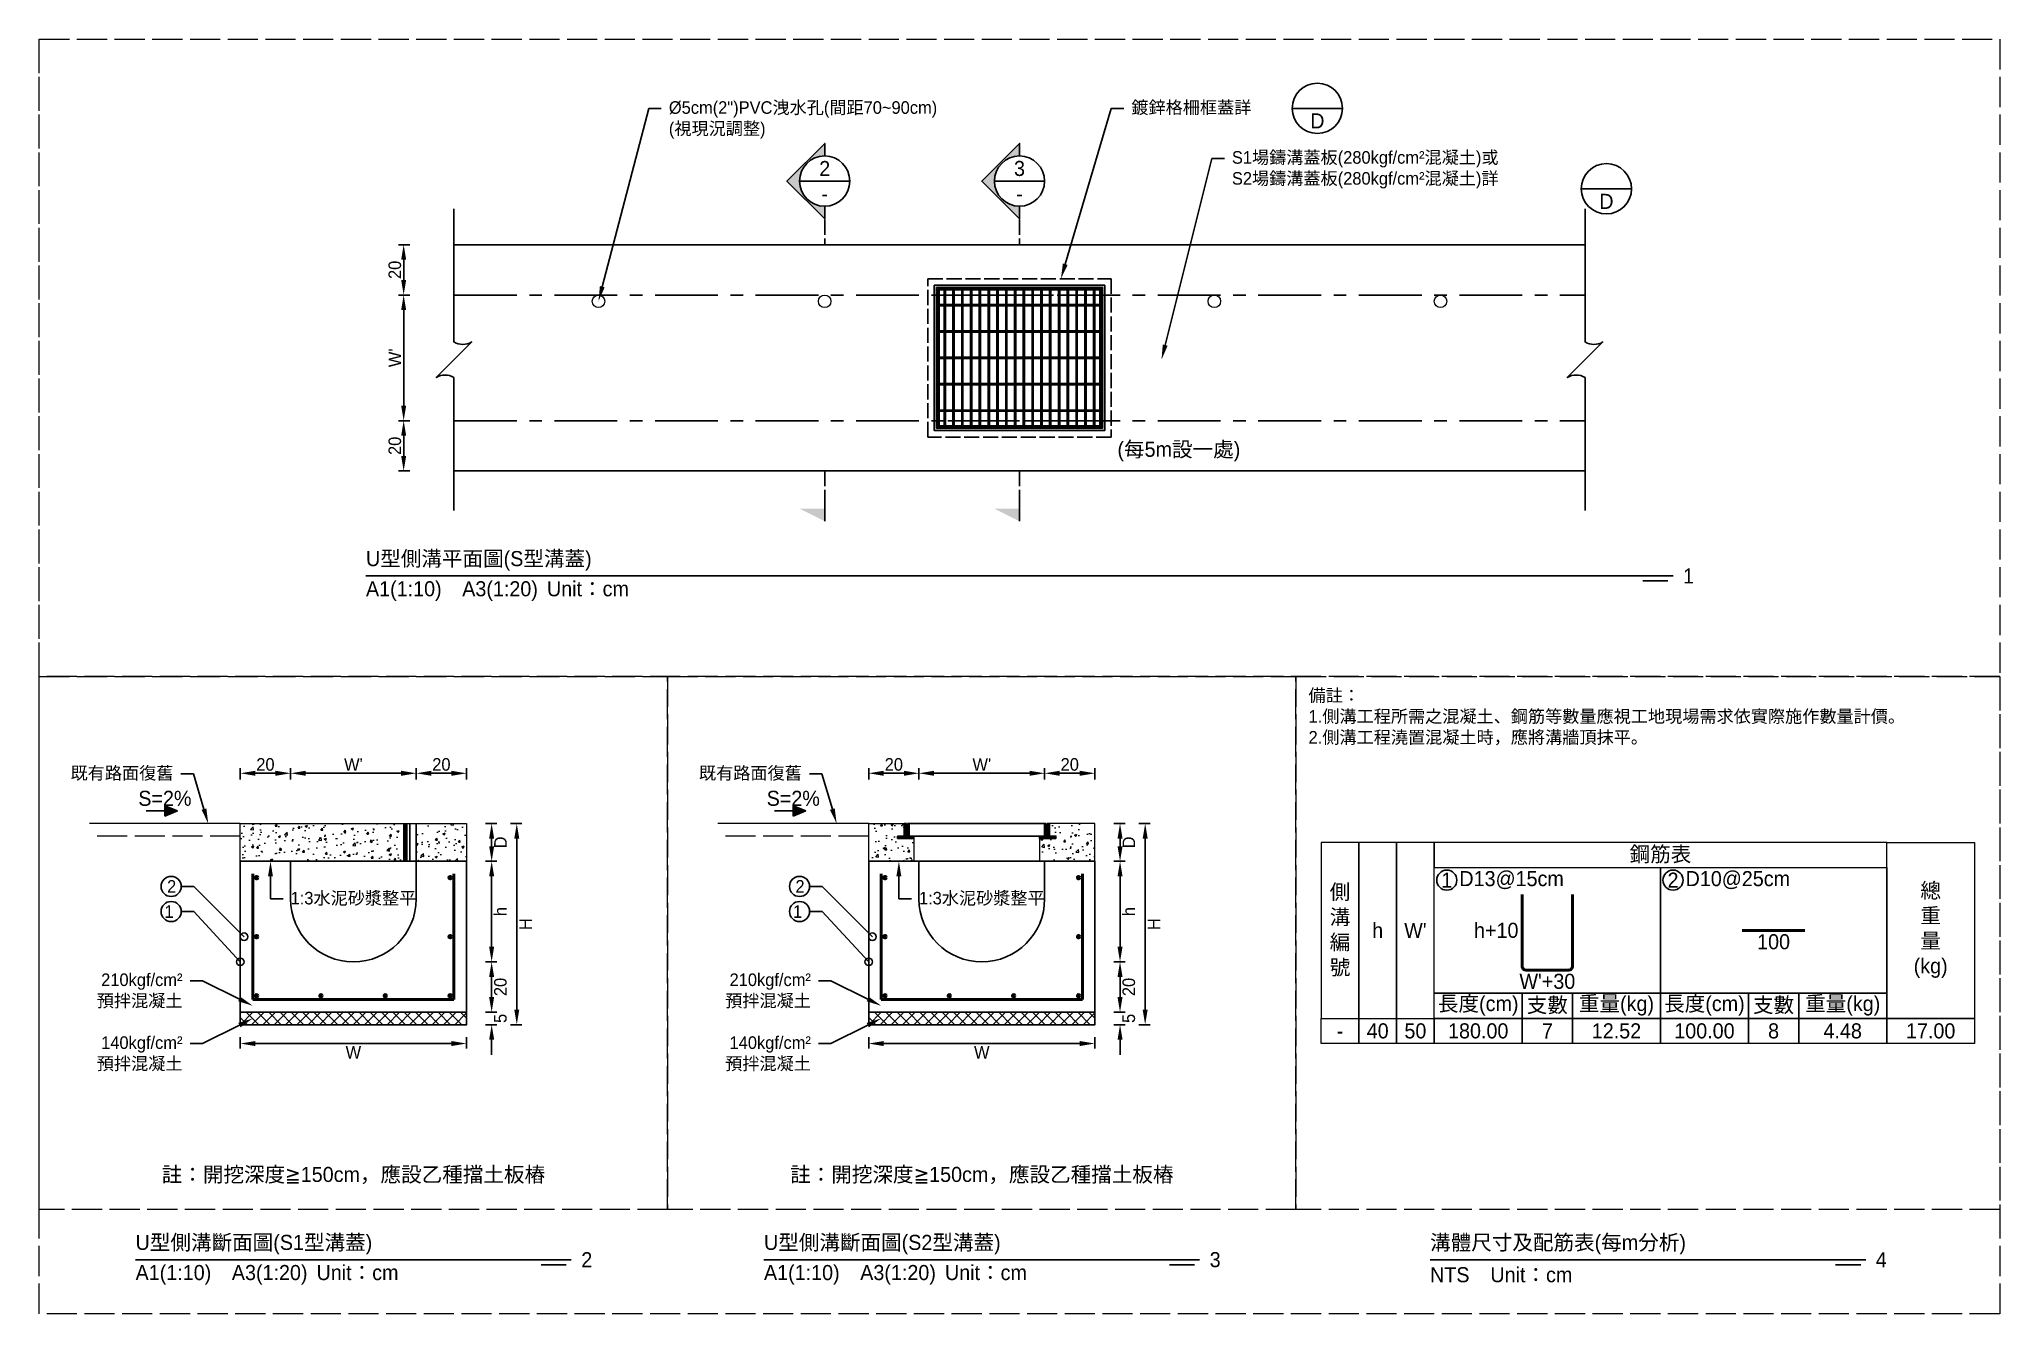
# Model space of a CAD drawing. Extents: x -8920 to 1950, y -2159 to 466.
# Drawn here: x -5780 to -5000, y -1164 to -657 of the extents above; entities that cross this region are included whole.
import ezdxf
from ezdxf import colors
from ezdxf.entities.mleader import LeaderData, LeaderLine
from ezdxf.math import Vec2, Vec3

# ---------------------------------------------------------------- set-up
doc = ezdxf.new("R2010")
doc.units = 0
doc.header["$MEASUREMENT"] = 0
doc.linetypes.add('ACAD_ISO02W100', pattern=[15, 12, -3])
doc.linetypes.add('CENTERX2', pattern=[4, 2.5, -0.5, 0.5, -0.5])
for name, color, linetype, lineweight in [('一、1.基本-圖框', 7, 'Continuous', 20), ('二、1.繪圖-既有設施', 8, 'Continuous', 20), ('二、2.繪圖-施作項目', 181, 'Continuous', 30), ('二、3.繪圖-排水流向', 170, 'Continuous', 30), ('二、4.繪圖-設計鋪面', 40, 'Continuous', 20), ('二、5.繪圖-鋼筋', 60, 'Continuous', 50), ('二、6.繪圖-其他施作項目', 35, 'Continuous', 30)]:
    doc.layers.add(name, color=color, linetype=linetype, lineweight=lineweight)
doc.layers.add('一、4.基本-隱藏', color=9, linetype='ACAD_ISO02W100', lineweight=20, plot=False)
doc.layers.add('三、1.文字-說明文字', color=2, linetype='Continuous')
doc.layers.add('三、3.文字-註解文字', color=2, linetype='Continuous')
doc.styles.add('次圖名(詳圖)', font='MS PGothic.ttf', dxfattribs={"height": 6})
doc.styles.add('註解文字(詳圖)', font='MS PGothic.ttf', dxfattribs={"height": 5})
doc.dimstyles.new('註解文字(詳圖)', dxfattribs={"dimtxt": 5, "dimasz": 6, "dimexe": 2, "dimexo": 5, "dimgap": 1, "dimtad": 2, "dimzin": 0, "dimdsep": 46, "dimtxsty": '註解文字(詳圖)', "dimcen": 0.1, "dimclrd": 144, "dimclre": 144, "dimclrt": 256, "dimadec": 0, "dimazin": 0, "dimtfac": 1, "dimtofl": 0, "dimtmove": 0, "dimatfit": 3, "dimfxlon": 1, "dimtolj": 1, "dimtzin": 0, "dimlwd": -1, "dimlwe": -1, "dimarcsym": 1})
pattern_1 = [(45, (-6710.3608, -575.0957), (-2.65165, 2.65165), []), (45, (-6709.477, -575.0957), (-2.65165, 2.65165), []), (45, (-6708.593, -575.0957), (-2.65165, 2.65165), []), (45, (-6707.709, -575.0957), (-2.65165, 2.65165), [])]

msp = doc.modelspace()

# ---------------------------------------------------------------- texts
at = {"layer": '一、1.基本-圖框', "char_height": 6, "attachment_point": 5, "style": '註解文字(詳圖)'}
for s, width, insert in [('{\\fMS PGothic|b0|i0|c128|p34;鋼筋表}', 94.24964, (-5135, -981.5)), ('側溝編號', 12.98354, (-5262.5, -1011.5)), ('{\\fMS PGothic|b0|i0|c128|p34;總重量(kg)}', 6, (-5027.5, -1011.5)), ('{\\fMS PGothic|b0|i0|c128|p34;h}', 12.98354, (-5247.5, -1011.5)), ("{\\fMS PGothic|b0|i0|c128|p34;W}'", 22.32258, (-5232.5, -1011.5)), ('{\\fMS PGothic|b0|i0|c128|p34;長度(cm)}', 35.02324, (-5207.5, -1041.5)), ('{\\fMS PGothic|b0|i0|c128|p34;支數}', 19.27354, (-5180, -1041.5)), ('{\\fMS PGothic|b0|i0|c128|p34;重量(kg)}', 30.27214, (-5152.5, -1041.5)), ('{\\fMS PGothic|b0|i0|c128|p34;長度(cm)}', 35.02324, (-5117.5, -1041.5)), ('{\\fMS PGothic|b0|i0|c128|p34;支數}', 19.27354, (-5090, -1041.5)), ('{\\fMS PGothic|b0|i0|c128|p34;重量(kg)}', 30.27214, (-5062.5, -1041.5))]:
    msp.add_mtext_dynamic_manual_height_columns(s, width=width, gutter_width=30, heights=[0], dxfattribs=dict(at, insert=insert))
at = {"layer": '三、1.文字-說明文字', "style": '註解文字(詳圖)'}
for s, width, insert, char_height, attachment_point in [('{\\fMS PGothic|b0|i0|c128|p34;D}', 12.5857, (-5271.5, -689.5), 6, 5), ('{\\fMS PGothic|b0|i0|c128|p34;D}', 12.5857, (-5156.5, -721.5), 6, 5), ('{\\fMS PGothic|b0|i0|c128|p34;備註：\\P1.側溝工程所需之混凝土、鋼筋等數量應視工地現場需求依實際施作數量計價。\\P2.側溝工程澆置混凝土時，應將溝牆頂抹平。}', 249.57878, (-5275, -915.5), 5, 1)]:
    msp.add_mtext_dynamic_manual_height_columns(s, width=width, gutter_width=30, heights=[0], dxfattribs=dict(at, insert=insert, char_height=char_height, attachment_point=attachment_point))
at = {"layer": '三、3.文字-註解文字', "char_height": 6}
for s, width, gutter_width, insert, attachment_point, style in [('2', 6.60394, 25, (-5467.5, -708.443), 5, '註解文字(詳圖)'), ('3', 6.60394, 25, (-5390, -708.443), 5, '註解文字(詳圖)'), ('-', 6.60394, 25, (-5467.5, -718.443), 5, '註解文字(詳圖)'), ('-', 6.60394, 25, (-5390, -718.443), 5, '註解文字(詳圖)'), ('(每5m設一處)', 52.41253, 30, (-5326.595, -821.02), 5, '註解文字(詳圖)'), ('{\\fMS PGothic|b0|i0|c128|p34;U型側溝平面圖(}S{\\fMS PGothic|b0|i0|c128|p34;型溝蓋)}', 138.66243, 15, (-5650, -864.5), 4, '次圖名(詳圖)'), ('A1(1:10)\u3000A3(1:20){\\fMS PGothic|b0|i0|c128|p34;^IUnit：cm}', 136.03259, 15, (-5650, -876.5), 4, '次圖名(詳圖)'), ('1', 3, 15, (-5126, -870.5), 4, '次圖名(詳圖)'), ('1', 8.38231, 30, (-5220, -991.5), 5, '註解文字(詳圖)'), ('D13@15cm', 6.06582, 30, (-5215, -991.5), 4, '註解文字(詳圖)'), ('2', 8.38231, 30, (-5130, -991.5), 5, '註解文字(詳圖)'), ('{\\fMS PGothic|b0|i0|c128|p34;D1}0{\\fMS PGothic|b0|i0|c128|p34;@}25{\\fMS PGothic|b0|i0|c128|p34;cm}', 6.06582, 30, (-5125, -991.5), 4, '註解文字(詳圖)'), ('-', 9.06048, 30, (-5262.5, -1051.5), 5, '註解文字(詳圖)'), ('40', 9.06048, 30, (-5247.5, -1051.5), 5, '註解文字(詳圖)'), ('50', 9.06048, 30, (-5232.5, -1051.5), 5, '註解文字(詳圖)'), ('180.00', 9.06048, 30, (-5207.5, -1051.5), 5, '註解文字(詳圖)'), ('7', 9.06048, 30, (-5180, -1051.5), 5, '註解文字(詳圖)'), ('12.52', 9.06048, 30, (-5152.5, -1051.5), 5, '註解文字(詳圖)'), ('{\\fMS PGothic|b0|i0|c128|p34;100}.00', 9.06048, 30, (-5117.5, -1051.5), 5, '註解文字(詳圖)'), ('8', 9.06048, 30, (-5090, -1051.5), 5, '註解文字(詳圖)'), ('4.48', 9.06048, 30, (-5062.5, -1051.5), 5, '註解文字(詳圖)'), ('17.00', 9.06048, 30, (-5027.5, -1051.5), 5, '註解文字(詳圖)'), ('{\\fMS PGothic|b0|i0|c128|p34;註：開挖深度≧150cm，應設乙種擋土板樁}', 156.49231, 30, (-5655, -1109), 5, '註解文字(詳圖)'), ('{\\fMS PGothic|b0|i0|c128|p34;註：開挖深度≧150cm，應設乙種擋土板樁}', 156.49231, 30, (-5405, -1109), 5, '註解文字(詳圖)'), ('{\\fMS PGothic|b0|i0|c128|p34;U型側溝斷面圖(}S{\\fMS PGothic|b0|i0|c128|p34;1型溝蓋)}', 134.12151, 15, (-5741.66, -1136.5), 4, '次圖名(詳圖)'), ('{\\fMS PGothic|b0|i0|c128|p34;U型側溝斷面圖(}S{\\fMS PGothic|b0|i0|c128|p34;2型溝蓋)}', 131.94411, 15, (-5491.66, -1136.5), 4, '次圖名(詳圖)'), ('{\\fMS PGothic|b0|i0|c128|p34;溝體尺寸}及{\\fMS PGothic|b0|i0|c128|p34;配筋表(每m分析)}', 144.80097, 15, (-5226.66, -1136.5), 4, '次圖名(詳圖)'), ('A1(1:10)\u3000A3(1:20){\\fMS PGothic|b0|i0|c128|p34;^IUnit：cm}', 136.03259, 15, (-5741.66, -1148.5), 4, '次圖名(詳圖)'), ('2', 3, 15, (-5564.34, -1142.5), 4, '次圖名(詳圖)'), ('A1(1:10)\u3000A3(1:20){\\fMS PGothic|b0|i0|c128|p34;^IUnit：cm}', 136.03259, 15, (-5491.66, -1148.5), 4, '次圖名(詳圖)'), ('3', 3, 15, (-5314.34, -1142.5), 4, '次圖名(詳圖)'), ('NTS{\\fMS PGothic|b0|i0|c128|p34;^IUnit：cm}', 136.03259, 15, (-5226.66, -1148.5), 4, '次圖名(詳圖)'), ('4', 3, 15, (-5049.34, -1142.5), 4, '次圖名(詳圖)')]:
    msp.add_mtext_dynamic_manual_height_columns(s, width=width, gutter_width=gutter_width, heights=[0], dxfattribs=dict(at, insert=insert, attachment_point=attachment_point, style=style))
at = {"layer": '二、3.繪圖-排水流向', "char_height": 6, "attachment_point": 5, "style": '註解文字(詳圖)'}
for insert in [(-5730, -959), (-5480, -959)]:
    msp.add_mtext_dynamic_manual_height_columns('{\\fMS PGothic|b0|i0|c128|p34;S=2%}', width=10.17412, gutter_width=30, heights=[0], dxfattribs=dict(at, insert=insert))
at = {"layer": '二、5.繪圖-鋼筋', "char_height": 6, "style": '註解文字(詳圖)'}
for s, width, insert, attachment_point in [('h+10', 8.87231, (-5191.5, -1011.5), 6), ('100', 3.56631, (-5090, -1013), 2), ("{\\fMS PGothic|b0|i0|c128|p34;W}'+3{\\fMS PGothic|b0|i0|c128|p34;0}", 3.56631, (-5180, -1028.75), 2)]:
    msp.add_mtext_dynamic_manual_height_columns(s, width=width, gutter_width=30, heights=[0], dxfattribs=dict(at, insert=insert, attachment_point=attachment_point))

# ---------------------------------------------------------------- blocks, each defined once
blk = doc.blocks.new('*D145')
at = {"layer": 'Defpoints', "color": 0, "transparency": 16777216}
for p in [(-5615, -738.75), (-5635, -758.75), (-5615, -758.75)]:
    blk.add_point(p, dxfattribs=at)
at = {"layer": '三、3.文字-註解文字', "color": 144, "transparency": 16777216}
for p, q in [((-5632.5, -738.75), (-5637, -738.75)), ((-5635, -744.75), (-5635, -752.75)), ((-5632.5, -758.75), (-5637, -758.75))]:
    blk.add_line(p, q, dxfattribs=at)
for points in [[(-5636, -744.75), (-5634, -744.75), (-5635, -738.75)], [(-5636, -752.75), (-5634, -752.75), (-5635, -758.75)]]:
    blk.add_solid(points, dxfattribs=at)
at = {"layer": '三、3.文字-註解文字', "transparency": 16777216, "insert": (-5638.5, -748.75), "char_height": 5, "attachment_point": 5, "rotation": 90, "style": '註解文字(詳圖)'}
blk.add_mtext('\\A1;20', dxfattribs=at)
blk = doc.blocks.new('*D146')
at = {"layer": 'Defpoints', "color": 0, "transparency": 16777216}
for p in [(-5615, -758.75), (-5635, -808.75), (-5615, -808.75)]:
    blk.add_point(p, dxfattribs=at)
at = {"layer": '三、3.文字-註解文字', "color": 144, "transparency": 16777216}
for p, q in [((-5632.5, -758.75), (-5637, -758.75)), ((-5635, -764.75), (-5635, -802.75)), ((-5632.5, -808.75), (-5637, -808.75))]:
    blk.add_line(p, q, dxfattribs=at)
for points in [[(-5636, -764.75), (-5634, -764.75), (-5635, -758.75)], [(-5636, -802.75), (-5634, -802.75), (-5635, -808.75)]]:
    blk.add_solid(points, dxfattribs=at)
at = {"layer": '三、3.文字-註解文字', "transparency": 16777216, "insert": (-5638.5, -783.75), "char_height": 5, "attachment_point": 5, "rotation": 90, "style": '註解文字(詳圖)'}
blk.add_mtext("\\A1;W'", dxfattribs=at)
blk = doc.blocks.new('*D147')
at = {"layer": 'Defpoints', "color": 0, "transparency": 16777216}
for p in [(-5615, -808.75), (-5635, -828.75), (-5615, -828.75)]:
    blk.add_point(p, dxfattribs=at)
at = {"layer": '三、3.文字-註解文字', "color": 144, "transparency": 16777216}
for p, q in [((-5632.5, -808.75), (-5637, -808.75)), ((-5635, -814.75), (-5635, -822.75)), ((-5632.5, -828.75), (-5637, -828.75))]:
    blk.add_line(p, q, dxfattribs=at)
for points in [[(-5636, -814.75), (-5634, -814.75), (-5635, -808.75)], [(-5636, -822.75), (-5634, -822.75), (-5635, -828.75)]]:
    blk.add_solid(points, dxfattribs=at)
at = {"layer": '三、3.文字-註解文字', "transparency": 16777216, "insert": (-5638.5, -818.75), "char_height": 5, "attachment_point": 5, "rotation": 90, "style": '註解文字(詳圖)'}
blk.add_mtext('\\A1;20', dxfattribs=at)
blk = doc.blocks.new('*D148')
at = {"layer": 'Defpoints', "color": 0, "transparency": 16777216}
for p in [(-5680, -949), (-5680, -984), (-5630, -984)]:
    blk.add_point(p, dxfattribs=at)
at = {"layer": '三、3.文字-註解文字', "color": 144, "transparency": 16777216}
for p, q in [((-5680, -951.5), (-5680, -947)), ((-5636, -949), (-5674, -949)), ((-5630, -951.5), (-5630, -947))]:
    blk.add_line(p, q, dxfattribs=at)
for points in [[(-5674, -948), (-5674, -950), (-5680, -949)], [(-5636, -948), (-5636, -950), (-5630, -949)]]:
    blk.add_solid(points, dxfattribs=at)
at = {"layer": '三、3.文字-註解文字', "transparency": 16777216, "insert": (-5655, -945.5), "char_height": 5, "attachment_point": 5, "style": '註解文字(詳圖)'}
blk.add_mtext("\\A1;W'", dxfattribs=at)
blk = doc.blocks.new('*D149')
at = {"layer": 'Defpoints', "color": 0, "transparency": 16777216}
for p in [(-5700, -949), (-5700, -984), (-5680, -984)]:
    blk.add_point(p, dxfattribs=at)
at = {"layer": '三、3.文字-註解文字', "color": 144, "transparency": 16777216}
for p, q in [((-5700, -951.5), (-5700, -947)), ((-5686, -949), (-5694, -949)), ((-5680, -951.5), (-5680, -947))]:
    blk.add_line(p, q, dxfattribs=at)
for points in [[(-5694, -948), (-5694, -950), (-5700, -949)], [(-5686, -948), (-5686, -950), (-5680, -949)]]:
    blk.add_solid(points, dxfattribs=at)
at = {"layer": '三、3.文字-註解文字', "transparency": 16777216, "insert": (-5690, -945.5), "char_height": 5, "attachment_point": 5, "style": '註解文字(詳圖)'}
blk.add_mtext('\\A1;20', dxfattribs=at)
blk = doc.blocks.new('*D151')
at = {"layer": 'Defpoints', "color": 0, "transparency": 16777216}
for p in [(-5430, -949), (-5430, -984), (-5380, -984)]:
    blk.add_point(p, dxfattribs=at)
at = {"layer": '三、3.文字-註解文字', "color": 144, "transparency": 16777216}
for p, q in [((-5430, -951.5), (-5430, -947)), ((-5386, -949), (-5424, -949)), ((-5380, -951.5), (-5380, -947))]:
    blk.add_line(p, q, dxfattribs=at)
for points in [[(-5424, -948), (-5424, -950), (-5430, -949)], [(-5386, -948), (-5386, -950), (-5380, -949)]]:
    blk.add_solid(points, dxfattribs=at)
at = {"layer": '三、3.文字-註解文字', "transparency": 16777216, "insert": (-5405, -945.5), "char_height": 5, "attachment_point": 5, "style": '註解文字(詳圖)'}
blk.add_mtext("\\A1;W'", dxfattribs=at)
blk = doc.blocks.new('*D152')
at = {"layer": 'Defpoints', "color": 0, "transparency": 16777216}
for p in [(-5450, -949), (-5450, -984), (-5430, -984)]:
    blk.add_point(p, dxfattribs=at)
at = {"layer": '三、3.文字-註解文字', "color": 144, "transparency": 16777216}
for p, q in [((-5450, -951.5), (-5450, -947)), ((-5436, -949), (-5444, -949)), ((-5430, -951.5), (-5430, -947))]:
    blk.add_line(p, q, dxfattribs=at)
for points in [[(-5444, -948), (-5444, -950), (-5450, -949)], [(-5436, -948), (-5436, -950), (-5430, -949)]]:
    blk.add_solid(points, dxfattribs=at)
at = {"layer": '三、3.文字-註解文字', "transparency": 16777216, "insert": (-5440, -945.5), "char_height": 5, "attachment_point": 5, "style": '註解文字(詳圖)'}
blk.add_mtext('\\A1;20', dxfattribs=at)
blk = doc.blocks.new('*D153')
at = {"layer": 'Defpoints', "color": 0, "transparency": 16777216}
for p in [(-5405, -984), (-5350, -984), (-5405, -1024)]:
    blk.add_point(p, dxfattribs=at)
at = {"layer": '三、3.文字-註解文字', "color": 144, "transparency": 16777216}
for p, q in [((-5352.5, -984), (-5348, -984)), ((-5350, -1018), (-5350, -990)), ((-5352.5, -1024), (-5348, -1024))]:
    blk.add_line(p, q, dxfattribs=at)
for points in [[(-5351, -990), (-5349, -990), (-5350, -984)], [(-5351, -1018), (-5349, -1018), (-5350, -1024)]]:
    blk.add_solid(points, dxfattribs=at)
at = {"layer": '三、3.文字-註解文字', "transparency": 16777216, "insert": (-5346.5, -1004), "char_height": 5, "attachment_point": 5, "rotation": 90, "style": '註解文字(詳圖)'}
blk.add_mtext('\\A1;h', dxfattribs=at)
blk = doc.blocks.new('*D154')
at = {"layer": 'Defpoints', "color": 0, "transparency": 16777216}
for p in [(-5405, -1024), (-5405, -1044), (-5350, -1044)]:
    blk.add_point(p, dxfattribs=at)
at = {"layer": '三、3.文字-註解文字', "color": 144, "transparency": 16777216}
for p, q in [((-5352.5, -1024), (-5348, -1024)), ((-5350, -1030), (-5350, -1038)), ((-5352.5, -1044), (-5348, -1044))]:
    blk.add_line(p, q, dxfattribs=at)
for points in [[(-5351, -1030), (-5349, -1030), (-5350, -1024)], [(-5351, -1038), (-5349, -1038), (-5350, -1044)]]:
    blk.add_solid(points, dxfattribs=at)
at = {"layer": '三、3.文字-註解文字', "transparency": 16777216, "insert": (-5346.5, -1034), "char_height": 5, "attachment_point": 5, "rotation": 90, "style": '註解文字(詳圖)'}
blk.add_mtext('\\A1;20', dxfattribs=at)
blk = doc.blocks.new('*D155')
at = {"layer": 'Defpoints', "color": 0, "transparency": 16777216}
for p in [(-5405, -1044), (-5405, -1049), (-5350, -1049)]:
    blk.add_point(p, dxfattribs=at)
at = {"layer": '三、3.文字-註解文字', "color": 144, "transparency": 16777216}
for p, q in [((-5350, -1038), (-5350, -1032)), ((-5352.5, -1044), (-5348, -1044)), ((-5352.5, -1049), (-5348, -1049)), ((-5350, -1055), (-5350, -1061))]:
    blk.add_line(p, q, dxfattribs=at)
for points in [[(-5351, -1038), (-5349, -1038), (-5350, -1044)], [(-5351, -1055), (-5349, -1055), (-5350, -1049)]]:
    blk.add_solid(points, dxfattribs=at)
at = {"layer": '三、3.文字-註解文字', "transparency": 16777216, "insert": (-5346.5, -1046.5), "char_height": 5, "attachment_point": 5, "rotation": 90, "style": '註解文字(詳圖)'}
blk.add_mtext('\\A1;5', dxfattribs=at)
blk = doc.blocks.new('_Small')
at = {"color": 0, "linetype": 'ByBlock', "lineweight": -2}
blk.add_circle((0, 0), 0.25, dxfattribs=at)
blk = doc.blocks.new('排水流向')
at = {"layer": '二、3.繪圖-排水流向'}
h = blk.add_hatch(color=256, dxfattribs=at)
h.dxf.hatch_style = 1
h.paths.add_polyline_path([(0, 1), (0, -1), (2.5, 0)])
for points in [[(-3.75, 0), (0, 0)], [(0, 1), (0, -1)], [(2.5, 0), (0, 1)], [(2.5, 0), (0, -1)]]:
    blk.add_lwpolyline(points, dxfattribs=at)
blk = doc.blocks.new('*D156')
at = {"layer": 'Defpoints', "color": 0, "transparency": 16777216}
for p in [(-5360, -969), (-5350, -969), (-5360, -984)]:
    blk.add_point(p, dxfattribs=at)
at = {"layer": '三、3.文字-註解文字', "color": 144, "transparency": 16777216}
for p, q in [((-5352.5, -969), (-5348, -969)), ((-5350, -978), (-5350, -975)), ((-5352.5, -984), (-5348, -984))]:
    blk.add_line(p, q, dxfattribs=at)
for points in [[(-5351, -975), (-5349, -975), (-5350, -969)], [(-5351, -978), (-5349, -978), (-5350, -984)]]:
    blk.add_solid(points, dxfattribs=at)
at = {"layer": '三、3.文字-註解文字', "transparency": 16777216, "insert": (-5346.5, -976.5), "char_height": 5, "attachment_point": 5, "rotation": 90, "style": '註解文字(詳圖)'}
blk.add_mtext('\\A1;D', dxfattribs=at)
blk = doc.blocks.new('*D157')
at = {"layer": 'Defpoints', "color": 0, "transparency": 16777216}
for p in [(-5360, -969), (-5340, -969), (-5360, -1049)]:
    blk.add_point(p, dxfattribs=at)
at = {"layer": '三、3.文字-註解文字', "color": 144, "transparency": 16777216}
for p, q in [((-5342.5, -969), (-5338, -969)), ((-5340, -1043), (-5340, -975)), ((-5342.5, -1049), (-5338, -1049))]:
    blk.add_line(p, q, dxfattribs=at)
for points in [[(-5341, -975), (-5339, -975), (-5340, -969)], [(-5341, -1043), (-5339, -1043), (-5340, -1049)]]:
    blk.add_solid(points, dxfattribs=at)
at = {"layer": '三、3.文字-註解文字', "transparency": 16777216, "insert": (-5336.5, -1009), "char_height": 5, "attachment_point": 5, "rotation": 90, "style": '註解文字(詳圖)'}
blk.add_mtext('\\A1;H', dxfattribs=at)
blk = doc.blocks.new('*D267')
at = {"layer": 'Defpoints', "color": 0, "transparency": 16777216}
for p in [(-5380, -949), (-5380, -984), (-5360, -984)]:
    blk.add_point(p, dxfattribs=at)
at = {"layer": '三、3.文字-註解文字', "color": 144, "transparency": 16777216}
for p, q in [((-5380, -951.5), (-5380, -947)), ((-5366, -949), (-5374, -949)), ((-5360, -951.5), (-5360, -947))]:
    blk.add_line(p, q, dxfattribs=at)
for points in [[(-5374, -948), (-5374, -950), (-5380, -949)], [(-5366, -948), (-5366, -950), (-5360, -949)]]:
    blk.add_solid(points, dxfattribs=at)
at = {"layer": '三、3.文字-註解文字', "transparency": 16777216, "insert": (-5370, -945.5), "char_height": 5, "attachment_point": 5, "style": '註解文字(詳圖)'}
blk.add_mtext('\\A1;20', dxfattribs=at)
blk = doc.blocks.new('*D268')
at = {"layer": 'Defpoints', "color": 0, "transparency": 16777216}
for p in [(-5630, -949), (-5630, -984), (-5610, -984)]:
    blk.add_point(p, dxfattribs=at)
at = {"layer": '三、3.文字-註解文字', "color": 144, "transparency": 16777216}
for p, q in [((-5630, -951.5), (-5630, -947)), ((-5616, -949), (-5624, -949)), ((-5610, -951.5), (-5610, -947))]:
    blk.add_line(p, q, dxfattribs=at)
for points in [[(-5624, -948), (-5624, -950), (-5630, -949)], [(-5616, -948), (-5616, -950), (-5610, -949)]]:
    blk.add_solid(points, dxfattribs=at)
at = {"layer": '三、3.文字-註解文字', "transparency": 16777216, "insert": (-5620, -945.5), "char_height": 5, "attachment_point": 5, "style": '註解文字(詳圖)'}
blk.add_mtext('\\A1;20', dxfattribs=at)
blk = doc.blocks.new('*D326')
at = {"layer": 'Defpoints', "color": 0, "transparency": 16777216}
for p in [(-5450, -1049), (-5360, -1049), (-5450, -1056.5)]:
    blk.add_point(p, dxfattribs=at)
at = {"layer": '三、3.文字-註解文字', "color": 144, "transparency": 16777216}
for p, q in [((-5450, -1054), (-5450, -1058.5)), ((-5366, -1056.5), (-5444, -1056.5)), ((-5360, -1054), (-5360, -1058.5))]:
    blk.add_line(p, q, dxfattribs=at)
for points in [[(-5444, -1055.5), (-5444, -1057.5), (-5450, -1056.5)], [(-5366, -1055.5), (-5366, -1057.5), (-5360, -1056.5)]]:
    blk.add_solid(points, dxfattribs=at)
at = {"layer": '三、3.文字-註解文字', "transparency": 16777216, "insert": (-5405, -1060), "char_height": 5, "attachment_point": 5, "style": '註解文字(詳圖)'}
blk.add_mtext('\\A1;W', dxfattribs=at)
blk = doc.blocks.new('*D327')
at = {"layer": 'Defpoints', "color": 0, "transparency": 16777216}
for p in [(-5700, -1049), (-5610, -1049), (-5700, -1056.5)]:
    blk.add_point(p, dxfattribs=at)
at = {"layer": '三、3.文字-註解文字', "color": 144, "transparency": 16777216}
for p, q in [((-5700, -1054), (-5700, -1058.5)), ((-5616, -1056.5), (-5694, -1056.5)), ((-5610, -1054), (-5610, -1058.5))]:
    blk.add_line(p, q, dxfattribs=at)
for points in [[(-5694, -1055.5), (-5694, -1057.5), (-5700, -1056.5)], [(-5616, -1055.5), (-5616, -1057.5), (-5610, -1056.5)]]:
    blk.add_solid(points, dxfattribs=at)
at = {"layer": '三、3.文字-註解文字', "transparency": 16777216, "insert": (-5655, -1060), "char_height": 5, "attachment_point": 5, "style": '註解文字(詳圖)'}
blk.add_mtext('\\A1;W', dxfattribs=at)
blk = doc.blocks.new('*D328')
at = {"layer": 'Defpoints', "color": 0, "transparency": 16777216}
for p in [(-5655, -984), (-5600, -984), (-5655, -1024)]:
    blk.add_point(p, dxfattribs=at)
at = {"layer": '三、3.文字-註解文字', "color": 144, "transparency": 16777216}
for p, q in [((-5602.5, -984), (-5598, -984)), ((-5600, -1018), (-5600, -990)), ((-5602.5, -1024), (-5598, -1024))]:
    blk.add_line(p, q, dxfattribs=at)
for points in [[(-5601, -990), (-5599, -990), (-5600, -984)], [(-5601, -1018), (-5599, -1018), (-5600, -1024)]]:
    blk.add_solid(points, dxfattribs=at)
at = {"layer": '三、3.文字-註解文字', "transparency": 16777216, "insert": (-5596.5, -1004), "char_height": 5, "attachment_point": 5, "rotation": 90, "style": '註解文字(詳圖)'}
blk.add_mtext('\\A1;h', dxfattribs=at)
blk = doc.blocks.new('*D329')
at = {"layer": 'Defpoints', "color": 0, "transparency": 16777216}
for p in [(-5655, -1024), (-5655, -1044), (-5600, -1044)]:
    blk.add_point(p, dxfattribs=at)
at = {"layer": '三、3.文字-註解文字', "color": 144, "transparency": 16777216}
for p, q in [((-5602.5, -1024), (-5598, -1024)), ((-5600, -1030), (-5600, -1038)), ((-5602.5, -1044), (-5598, -1044))]:
    blk.add_line(p, q, dxfattribs=at)
for points in [[(-5601, -1030), (-5599, -1030), (-5600, -1024)], [(-5601, -1038), (-5599, -1038), (-5600, -1044)]]:
    blk.add_solid(points, dxfattribs=at)
at = {"layer": '三、3.文字-註解文字', "transparency": 16777216, "insert": (-5596.5, -1034), "char_height": 5, "attachment_point": 5, "rotation": 90, "style": '註解文字(詳圖)'}
blk.add_mtext('\\A1;20', dxfattribs=at)
blk = doc.blocks.new('*D330')
at = {"layer": 'Defpoints', "color": 0, "transparency": 16777216}
for p in [(-5655, -1044), (-5655, -1049), (-5600, -1049)]:
    blk.add_point(p, dxfattribs=at)
at = {"layer": '三、3.文字-註解文字', "color": 144, "transparency": 16777216}
for p, q in [((-5600, -1038), (-5600, -1032)), ((-5602.5, -1044), (-5598, -1044)), ((-5602.5, -1049), (-5598, -1049)), ((-5600, -1055), (-5600, -1061))]:
    blk.add_line(p, q, dxfattribs=at)
for points in [[(-5601, -1038), (-5599, -1038), (-5600, -1044)], [(-5601, -1055), (-5599, -1055), (-5600, -1049)]]:
    blk.add_solid(points, dxfattribs=at)
at = {"layer": '三、3.文字-註解文字', "transparency": 16777216, "insert": (-5596.5, -1046.5), "char_height": 5, "attachment_point": 5, "rotation": 90, "style": '註解文字(詳圖)'}
blk.add_mtext('\\A1;5', dxfattribs=at)
blk = doc.blocks.new('*D331')
at = {"layer": 'Defpoints', "color": 0, "transparency": 16777216}
for p in [(-5610, -969), (-5600, -969), (-5610, -984)]:
    blk.add_point(p, dxfattribs=at)
at = {"layer": '三、3.文字-註解文字', "color": 144, "transparency": 16777216}
for p, q in [((-5602.5, -969), (-5598, -969)), ((-5600, -978), (-5600, -975)), ((-5602.5, -984), (-5598, -984))]:
    blk.add_line(p, q, dxfattribs=at)
for points in [[(-5601, -975), (-5599, -975), (-5600, -969)], [(-5601, -978), (-5599, -978), (-5600, -984)]]:
    blk.add_solid(points, dxfattribs=at)
at = {"layer": '三、3.文字-註解文字', "transparency": 16777216, "insert": (-5596.5, -976.5), "char_height": 5, "attachment_point": 5, "rotation": 90, "style": '註解文字(詳圖)'}
blk.add_mtext('\\A1;D', dxfattribs=at)
blk = doc.blocks.new('*D332')
at = {"layer": 'Defpoints', "color": 0, "transparency": 16777216}
for p in [(-5610, -969), (-5590, -969), (-5610, -1049)]:
    blk.add_point(p, dxfattribs=at)
at = {"layer": '三、3.文字-註解文字', "color": 144, "transparency": 16777216}
for p, q in [((-5592.5, -969), (-5588, -969)), ((-5590, -1043), (-5590, -975)), ((-5592.5, -1049), (-5588, -1049))]:
    blk.add_line(p, q, dxfattribs=at)
for points in [[(-5591, -975), (-5589, -975), (-5590, -969)], [(-5591, -1043), (-5589, -1043), (-5590, -1049)]]:
    blk.add_solid(points, dxfattribs=at)
at = {"layer": '三、3.文字-註解文字', "transparency": 16777216, "insert": (-5586.5, -1009), "char_height": 5, "attachment_point": 5, "rotation": 90, "style": '註解文字(詳圖)'}
blk.add_mtext('\\A1;H', dxfattribs=at)

# ---------------------------------------------------------------- dimensions: what is measured, and where the dimension line sits
at = {"layer": '三、3.文字-註解文字'}
for base, p1, p2, text, picture, middle in [((-5635, -758.75), (-5615, -738.75), (-5615, -758.75), '20', '*D145', (-5638.5, -748.75)), ((-5635, -808.75), (-5615, -758.75), (-5615, -808.75), "W'", '*D146', (-5638.5, -783.75)), ((-5635, -828.75), (-5615, -808.75), (-5615, -828.75), '20', '*D147', (-5638.5, -818.75)), ((-5600, -969), (-5610, -984), (-5610, -969), 'D', '*D331', (-5596.5, -976.5)), ((-5590, -969), (-5610, -1049), (-5610, -969), 'H', '*D332', (-5586.5, -1009)), ((-5350, -969), (-5360, -984), (-5360, -969), 'D', '*D156', (-5346.5, -976.5)), ((-5340, -969), (-5360, -1049), (-5360, -969), 'H', '*D157', (-5336.5, -1009)), ((-5600, -984), (-5655, -1024), (-5655, -984), 'h', '*D328', (-5596.5, -1004)), ((-5350, -984), (-5405, -1024), (-5405, -984), 'h', '*D153', (-5346.5, -1004)), ((-5600, -1044), (-5655, -1024), (-5655, -1044), '20', '*D329', (-5596.5, -1034)), ((-5350, -1044), (-5405, -1024), (-5405, -1044), '20', '*D154', (-5346.5, -1034)), ((-5600, -1049), (-5655, -1044), (-5655, -1049), '5', '*D330', (-5596.5, -1046.5)), ((-5350, -1049), (-5405, -1044), (-5405, -1049), '5', '*D155', (-5346.5, -1046.5))]:
    dim = msp.add_linear_dim(base=base, p1=p1, p2=p2, angle=90, text=text, dimstyle='註解文字(詳圖)', dxfattribs=at)
    dim.commit()
    dim.dimension.update_dxf_attribs({"geometry": picture, "text_midpoint": middle})
for base, p1, p2, text, picture, middle in [((-5700, -949), (-5680, -984), (-5700, -984), '20', '*D149', (-5690, -945.5)), ((-5680, -949), (-5630, -984), (-5680, -984), "W'", '*D148', (-5655, -945.5)), ((-5630, -949), (-5610, -984), (-5630, -984), '20', '*D268', (-5620, -945.5)), ((-5450, -949), (-5430, -984), (-5450, -984), '20', '*D152', (-5440, -945.5)), ((-5430, -949), (-5380, -984), (-5430, -984), "W'", '*D151', (-5405, -945.5)), ((-5380, -949), (-5360, -984), (-5380, -984), '20', '*D267', (-5370, -945.5)), ((-5700, -1056.5), (-5610, -1049), (-5700, -1049), 'W', '*D327', (-5655, -1060)), ((-5450, -1056.5), (-5360, -1049), (-5450, -1049), 'W', '*D326', (-5405, -1060))]:
    dim = msp.add_linear_dim(base=base, p1=p1, p2=p2, text=text, dimstyle='註解文字(詳圖)', dxfattribs=at)
    dim.commit()
    dim.dimension.update_dxf_attribs({"geometry": picture, "text_midpoint": middle})

# ---------------------------------------------------------------- hatches: boundary and pattern name
at = {"layer": '三、3.文字-註解文字'}
h = msp.add_hatch(color=256, dxfattribs=at)
h.dxf.hatch_style = 1
h.paths.add_polyline_path([(-5467.5, -698.443), (-5482.5, -713.443), (-5467.5, -728.443), (-5467.5, -723.443, -0.4142136), (-5477.5, -713.443, -0.4142136), (-5467.5, -703.443)])
h = msp.add_hatch(color=256, dxfattribs=at)
h.dxf.hatch_style = 1
h.paths.add_polyline_path([(-5390, -698.443), (-5405, -713.443), (-5390, -728.443), (-5390, -723.443, -0.4142136), (-5400, -713.443, -0.4142136), (-5390, -703.443)])
h = msp.add_hatch(color=256, dxfattribs=at)
h.dxf.hatch_style = 1
h.paths.add_polyline_path([(-5477.5, -843.75), (-5467.5, -848.75), (-5467.5, -843.75)])
h = msp.add_hatch(color=256, dxfattribs=at)
h.dxf.hatch_style = 1
h.paths.add_polyline_path([(-5400, -843.75), (-5390, -848.75), (-5390, -843.75)])
at = {"layer": '二、1.繪圖-既有設施'}
h = msp.add_hatch(dxfattribs=at)
h.set_pattern_fill('AR-CONC', color=256, scale=0.05)
h.set_pattern_definition([(50, (-5105.289, -1932.4674), (9.109233, -0.796954), [0.9525, -10.4775]), (355, (-5105.289, -1932.467), (-1.76217, 9.55284), [0.762, -8.38203]), (100.45144, (-5104.53, -1932.534), (7.34706, 8.75589), [0.8095, -8.90451]), (46.1842, (-5105.289, -1929.927), (13.55395, -2.10212), [1.42875, -15.71625]), (96.6356, (-5104.16, -1930.103), (11.8702, 12.3713), [1.21425, -13.35678]), (351.1842, (-5105.289, -1929.927), (11.8702, 12.3713), [1.143, -12.57299]), (21, (-5104.019, -1930.5624), (7.58072, -5.11326), [0.9525, -10.4775]), (326, (-5104.019, -1930.562), (3.0901, 9.2094), [0.762, -8.382]), (71.45144, (-5103.387, -1930.9886), (10.67082, 4.09614), [0.8095, -8.9045]), (37.5, (-5105.289, -1932.4674), (0.15443, 4.227752), [0, -8.2804, 0, -8.509, 0, -8.41375]), (7.5, (-5105.289, -1932.4674), (3.340983, 5.009029), [0, -4.8514, 0, -8.0899, 0, -3.20675]), (327.5, (-5108.121, -1932.4674), (6.77953, -0.286437), [0, -3.175, 0, -9.906, 0, -13.1445]), (317.5, (-5109.391, -1932.4674), (7.40646, 1.271325), [0, -4.1275, 0, -6.5786, 0, -9.3345])])
h.paths.add_polyline_path([(-5635, -984), (-5635, -969), (-5700, -969), (-5700, -984)])
h.paths.add_polyline_path([(-5610, -969), (-5630, -969), (-5630, -984), (-5610, -984)])
h = msp.add_hatch(dxfattribs=at)
h.set_pattern_fill('AR-CONC', color=256, scale=0.05)
h.set_pattern_definition([(50, (-4856.493, -1829.6635), (9.109233, -0.796954), [0.9525, -10.4775]), (355, (-4856.493, -1829.6635), (-1.76217, 9.55284), [0.762, -8.38203]), (100.4514, (-4855.734, -1829.73), (7.34706, 8.75589), [0.8095, -8.90451]), (46.1842, (-4856.493, -1827.124), (13.55395, -2.10212), [1.42875, -15.71625]), (96.6356, (-4855.363, -1827.299), (11.8702, 12.3713), [1.21425, -13.35678]), (351.1842, (-4856.493, -1827.124), (11.8702, 12.3713), [1.143, -12.57299]), (21, (-4855.223, -1827.7585), (7.58072, -5.11326), [0.9525, -10.4775]), (326, (-4855.223, -1827.7585), (3.0901, 9.2094), [0.762, -8.382]), (71.4514, (-4854.591, -1828.185), (10.67082, 4.09614), [0.8095, -8.9045]), (37.5, (-4856.4927, -1829.6635), (0.15443, 4.227752), [0, -8.2804, 0, -8.509, 0, -8.41375]), (7.5, (-4856.4927, -1829.6635), (3.340983, 5.009029), [0, -4.8514, 0, -8.0899, 0, -3.20675]), (327.5, (-4859.3248, -1829.6635), (6.77953, -0.286437), [0, -3.175, 0, -9.906, 0, -13.1445]), (317.5, (-4860.595, -1829.6635), (7.40646, 1.271325), [0, -4.1275, 0, -6.5786, 0, -9.3345])])
h.paths.add_polyline_path([(-5438.5, -974.9), (-5438.5, -974), (-5435.9, -974), (-5435.9, -969), (-5450, -969), (-5450, -984), (-5432, -984), (-5432, -974.9)])
h.paths.add_polyline_path([(-5375.5, -974.9), (-5382, -974.9), (-5382, -984), (-5360, -984), (-5360, -969), (-5378.1, -969), (-5378.1, -974), (-5375.5, -974)])
at = {"layer": '二、2.繪圖-施作項目'}
h = msp.add_hatch(dxfattribs=at)
h.set_pattern_fill('ANSI37', color=256)
h.set_pattern_definition([(45, (-5539.169, -349.3828), (-2.245064, 2.245064), []), (135, (-5539.169, -349.3828), (-2.245064, -2.245064), [])])
h.paths.add_polyline_path([(-5610, -1049), (-5610, -1044), (-5700, -1044), (-5700, -1049)])
h = msp.add_hatch(dxfattribs=at)
h.set_pattern_fill('ANSI37', color=256)
h.set_pattern_definition([(45, (-5289.169, -349.3828), (-2.245064, 2.245064), []), (135, (-5289.169, -349.3828), (-2.245064, -2.245064), [])])
h.paths.add_polyline_path([(-5360, -1049), (-5360, -1044), (-5450, -1044), (-5450, -1049)])
at = {"layer": '二、5.繪圖-鋼筋'}
h = msp.add_hatch(color=256, dxfattribs=at)
h.dxf.hatch_style = 1
h.paths.add_polyline_path([(-5693, -990.5, 1), (-5694, -990.5, 1)])
h = msp.add_hatch(color=256, dxfattribs=at)
h.dxf.hatch_style = 1
h.paths.add_polyline_path([(-5616, -990.5, 1), (-5617, -990.5, 1)])
h = msp.add_hatch(color=256, dxfattribs=at)
h.dxf.hatch_style = 1
h.paths.add_polyline_path([(-5443, -990.5, 1), (-5444, -990.5, 1)])
h = msp.add_hatch(color=256, dxfattribs=at)
h.dxf.hatch_style = 1
h.paths.add_polyline_path([(-5366, -990.5, 1), (-5367, -990.5, 1)])
h = msp.add_hatch(color=256, dxfattribs=at)
h.dxf.hatch_style = 1
h.paths.add_polyline_path([(-5693, -1014, 1), (-5694, -1014, 1)])
h = msp.add_hatch(color=256, dxfattribs=at)
h.dxf.hatch_style = 1
h.paths.add_polyline_path([(-5616, -1014, 1), (-5617, -1014, 1)])
h = msp.add_hatch(color=256, dxfattribs=at)
h.dxf.hatch_style = 1
h.paths.add_polyline_path([(-5443, -1014, 1), (-5444, -1014, 1)])
h = msp.add_hatch(color=256, dxfattribs=at)
h.dxf.hatch_style = 1
h.paths.add_polyline_path([(-5366, -1014, 1), (-5367, -1014, 1)])
h = msp.add_hatch(color=256, dxfattribs=at)
h.dxf.hatch_style = 1
h.paths.add_polyline_path([(-5693, -1037.5, 1), (-5694, -1037.5, 1)])
h = msp.add_hatch(color=256, dxfattribs=at)
h.dxf.hatch_style = 1
h.paths.add_polyline_path([(-5667.4, -1037.5, 1), (-5668.4, -1037.5, 1)])
h = msp.add_hatch(color=256, dxfattribs=at)
h.dxf.hatch_style = 1
h.paths.add_polyline_path([(-5641.8, -1037.5, 1), (-5642.8, -1037.5, 1)])
h = msp.add_hatch(color=256, dxfattribs=at)
h.dxf.hatch_style = 1
h.paths.add_polyline_path([(-5616, -1037.5, 1), (-5617, -1037.5, 1)])
h = msp.add_hatch(color=256, dxfattribs=at)
h.dxf.hatch_style = 1
h.paths.add_polyline_path([(-5443, -1037.5, 1), (-5444, -1037.5, 1)])
h = msp.add_hatch(color=256, dxfattribs=at)
h.dxf.hatch_style = 1
h.paths.add_polyline_path([(-5417.4, -1037.5, 1), (-5418.4, -1037.5, 1)])
h = msp.add_hatch(color=256, dxfattribs=at)
h.dxf.hatch_style = 1
h.paths.add_polyline_path([(-5391.8, -1037.5, 1), (-5392.8, -1037.5, 1)])
h = msp.add_hatch(color=256, dxfattribs=at)
h.dxf.hatch_style = 1
h.paths.add_polyline_path([(-5366, -1037.5, 1), (-5367, -1037.5, 1)])
at = {"layer": '二、6.繪圖-其他施作項目'}
h = msp.add_hatch(color=256, dxfattribs=at)
h.dxf.hatch_style = 1
h.paths.add_polyline_path([(-5423.9, -812.65), (-5356.1, -812.65), (-5356.1, -754.85), (-5423.9, -754.85)])
h.paths.add_polyline_path([(-5423, -811.75), (-5357, -811.75), (-5357, -755.75), (-5423, -755.75)], flags=16)
h = msp.add_hatch(dxfattribs=at)
h.set_pattern_fill('ANSI34', color=256, scale=5)
h.set_pattern_definition(pattern_1)
h.paths.add_polyline_path([(-5358, -762.5), (-5422, -762.5), (-5422, -763), (-5358, -763)])
h = msp.add_hatch(dxfattribs=at)
h.set_pattern_fill('ANSI34', color=256, scale=5)
h.set_pattern_definition(pattern_1)
h.paths.add_polyline_path([(-5358, -773), (-5422, -773), (-5422, -773.5), (-5358, -773.5)])
h = msp.add_hatch(dxfattribs=at)
h.set_pattern_fill('ANSI34', color=256, scale=5)
h.set_pattern_definition(pattern_1)
h.paths.add_polyline_path([(-5358, -783.5), (-5422, -783.5), (-5422, -784), (-5358, -784)])
h = msp.add_hatch(dxfattribs=at)
h.set_pattern_fill('ANSI34', color=256, scale=5)
h.set_pattern_definition(pattern_1)
h.paths.add_polyline_path([(-5358, -794), (-5422, -794), (-5422, -794.5), (-5358, -794.5)])
h = msp.add_hatch(dxfattribs=at)
h.set_pattern_fill('ANSI34', color=256, scale=5)
h.set_pattern_definition(pattern_1)
h.paths.add_polyline_path([(-5358, -804.5), (-5422, -804.5), (-5422, -805), (-5358, -805)])
h = msp.add_hatch(dxfattribs=at)
h.set_pattern_fill('ANSI31', color=256, scale=0.1)
h.set_pattern_definition([(45, (-4207.16578, -1989.52732), (-0.2245064, 0.2245064), [])])
h.paths.add_polyline_path([(-5435, -969), (-5435.9, -969), (-5435.9, -974), (-5438.5, -974), (-5438.5, -974.9), (-5432, -974.9), (-5432, -974), (-5435, -974)])
h.paths.add_polyline_path([(-5379, -974), (-5382, -974), (-5382, -974.9), (-5375.5, -974.9), (-5375.5, -974), (-5378.1, -974), (-5378.1, -969), (-5379, -969)])

# ---------------------------------------------------------------- linework, layer by layer
at = {"layer": '一、1.基本-圖框'}
for points in [[(-5270, -1046.5), (-5255, -1046.5), (-5255, -976.5), (-5270, -976.5)], [(-5255, -1046.5), (-5240, -1046.5), (-5240, -976.5), (-5255, -976.5)], [(-5240, -1046.5), (-5225, -1046.5), (-5225, -976.5), (-5240, -976.5)], [(-5225, -986.5), (-5045, -986.5), (-5045, -976.5), (-5225, -976.5)], [(-5010, -1046.5), (-5045, -1046.5), (-5045, -976.5), (-5010, -976.5)], [(-5225, -986.5), (-5135, -986.5), (-5135, -1036.5), (-5225, -1036.5)], [(-5135, -986.5), (-5045, -986.5), (-5045, -1036.5), (-5135, -1036.5)], [(-5225, -1036.5), (-5190, -1036.5), (-5190, -1046.5), (-5225, -1046.5)], [(-5190, -1036.5), (-5170, -1036.5), (-5170, -1046.5), (-5190, -1046.5)], [(-5170, -1036.5), (-5135, -1036.5), (-5135, -1046.5), (-5170, -1046.5)], [(-5135, -1036.5), (-5100, -1036.5), (-5100, -1046.5), (-5135, -1046.5)], [(-5100, -1036.5), (-5080, -1036.5), (-5080, -1046.5), (-5100, -1046.5)], [(-5080, -1036.5), (-5045, -1036.5), (-5045, -1046.5), (-5080, -1046.5)], [(-5270, -1046.5), (-5255, -1046.5), (-5255, -1056.5), (-5270, -1056.5)], [(-5255, -1046.5), (-5240, -1046.5), (-5240, -1056.5), (-5255, -1056.5)], [(-5240, -1046.5), (-5225, -1046.5), (-5225, -1056.5), (-5240, -1056.5)], [(-5225, -1046.5), (-5190, -1046.5), (-5190, -1056.5), (-5225, -1056.5)], [(-5190, -1046.5), (-5170, -1046.5), (-5170, -1056.5), (-5190, -1056.5)], [(-5170, -1046.5), (-5135, -1046.5), (-5135, -1056.5), (-5170, -1056.5)], [(-5135, -1046.5), (-5100, -1046.5), (-5100, -1056.5), (-5135, -1056.5)], [(-5100, -1046.5), (-5080, -1046.5), (-5080, -1056.5), (-5100, -1056.5)], [(-5080, -1046.5), (-5045, -1046.5), (-5045, -1056.5), (-5080, -1056.5)], [(-5045, -1046.5), (-5010, -1046.5), (-5010, -1056.5), (-5045, -1056.5)]]:
    msp.add_lwpolyline(points, close=True, dxfattribs=at)
at = {"layer": '一、4.基本-隱藏'}
for points in [[(-5780, -657), (-5000, -657), (-5000, -910.5), (-5780, -910.5)], [(-5780, -657), (-5000, -657), (-5000, -1164), (-5780, -1164)], [(-5780, -910.5), (-5530, -910.5), (-5530, -1122.5), (-5780, -1122.5)], [(-5530, -910.5), (-5280, -910.5), (-5280, -1122.5), (-5530, -1122.5)], [(-5280, -910.5), (-5000, -910.5), (-5000, -1122.5), (-5280, -1122.5)]]:
    msp.add_lwpolyline(points, close=True, dxfattribs=at)
at = {"layer": '三、3.文字-註解文字'}
for points in [[(-5281.5, -684.5), (-5261.5, -684.5)], [(-5467.5, -703.443), (-5467.5, -698.443), (-5482.5, -713.443), (-5467.5, -728.443), (-5467.5, -723.443)], [(-5390, -703.443), (-5390, -698.443), (-5405, -713.443), (-5390, -728.443), (-5390, -723.443)], [(-5477.5, -713.443), (-5457.5, -713.443)], [(-5400, -713.443), (-5380, -713.443)], [(-5166.5, -716.5), (-5146.5, -716.5)], [(-5467.5, -848.75), (-5467.5, -838.75)], [(-5390, -848.75), (-5390, -838.75)], [(-5650, -870.5), (-5130, -870.5)], [(-5132, -872.5), (-5142, -872.5)], [(-5741.66, -1142.5), (-5568.34, -1142.5)], [(-5570.34, -1144.5), (-5580.34, -1144.5)], [(-5491.66, -1142.5), (-5318.34, -1142.5)], [(-5320.34, -1144.5), (-5330.34, -1144.5)], [(-5226.66, -1142.5), (-5053.34, -1142.5)], [(-5055.34, -1144.5), (-5065.34, -1144.5)]]:
    msp.add_lwpolyline(points, dxfattribs=at)
for points in [[(-5615, -844.5), (-5615, -791.571, 0.2828427), (-5622.071, -791.571), (-5607.929, -777.429, -0.2828427), (-5615, -777.429), (-5615, -724.5)], [(-5165, -844.5), (-5165, -791.571, 0.2828427), (-5172.071, -791.571), (-5157.929, -777.429, -0.2828427), (-5165, -777.429), (-5165, -724.5)]]:
    msp.add_lwpolyline(points, format="xyb", dxfattribs=at)
at = {"layer": '三、3.文字-註解文字', "linetype": 'ACAD_ISO02W100', "ltscale": 0.5}
for points in [[(-5467.5, -728.75), (-5467.5, -738.75)], [(-5390, -728.75), (-5390, -738.75)], [(-5467.5, -828.75), (-5467.5, -838.75)], [(-5390, -828.75), (-5390, -838.75)]]:
    msp.add_lwpolyline(points, dxfattribs=at)
at = {"layer": '三、3.文字-註解文字'}
for centre, radius in [((-5271.5, -684.5), 10), ((-5467.5, -713.443), 10), ((-5390, -713.443), 10), ((-5156.5, -716.5), 10), ((-5727.5, -994), 4), ((-5477.5, -994), 4), ((-5220, -991.5), 4), ((-5130, -991.5), 4), ((-5727.5, -1004), 4), ((-5477.5, -1004), 4)]:
    msp.add_circle(centre, radius, dxfattribs=at)
at = {"layer": '二、1.繪圖-既有設施'}
msp.add_lwpolyline([(-5700, -984), (-5700, -969), (-5610, -969), (-5610, -984)], close=True, dxfattribs=at)
for points in [[(-5432, -974), (-5432, -984), (-5450, -984), (-5450, -969), (-5435.9, -969)], [(-5382, -974), (-5382, -984), (-5360, -984), (-5360, -969), (-5378.1, -969)]]:
    msp.add_lwpolyline(points, dxfattribs=at)
for centre in [(-5557.5, -761.25), (-5467.5, -761.25), (-5312.5, -761.25), (-5222.5, -761.25)]:
    msp.add_circle(centre, 2.5, dxfattribs=at)
at = {"layer": '二、2.繪圖-施作項目'}
for points in [[(-5615, -738.75), (-5165, -738.75)], [(-5615, -828.75), (-5165, -828.75)], [(-5700, -1044), (-5610, -1044)], [(-5450, -1044), (-5360, -1044)]]:
    msp.add_lwpolyline(points, dxfattribs=at)
at = {"layer": '二、2.繪圖-施作項目', "linetype": 'CENTERX2', "ltscale": 10}
for points in [[(-5615, -758.75), (-5165, -758.75)], [(-5615, -808.75), (-5165, -808.75)]]:
    msp.add_lwpolyline(points, dxfattribs=at)
at = {"layer": '二、2.繪圖-施作項目'}
for points in [[(-5610, -1049), (-5610, -984), (-5700, -984), (-5700, -1049)], [(-5360, -1049), (-5360, -984), (-5450, -984), (-5450, -1049)]]:
    msp.add_lwpolyline(points, close=True, dxfattribs=at)
for points in [[(-5680, -984), (-5680, -999, 1), (-5630, -999), (-5630, -984)], [(-5430, -984), (-5430, -999, 1), (-5380, -999), (-5380, -984)]]:
    msp.add_lwpolyline(points, format="xyb", dxfattribs=at)
at = {"layer": '二、4.繪圖-設計鋪面'}
for points in [[(-5700, -969), (-5760, -969)], [(-5450, -969), (-5510, -969)]]:
    msp.add_lwpolyline(points, dxfattribs=at)
at = {"layer": '二、4.繪圖-設計鋪面', "linetype": 'ACAD_ISO02W100'}
for points in [[(-5700, -974), (-5760, -974)], [(-5450, -974), (-5510, -974)]]:
    msp.add_lwpolyline(points, dxfattribs=at)
at = {"layer": '二、5.繪圖-鋼筋'}
for points in [[(-5695, -989), (-5695, -1039)], [(-5615, -989), (-5615, -1039)], [(-5445, -989), (-5445, -1039)], [(-5365, -989), (-5365, -1039)], [(-5102.5, -1011.5), (-5077.5, -1011.5)], [(-5695, -1039), (-5615, -1039)], [(-5445, -1039), (-5365, -1039)]]:
    msp.add_lwpolyline(points, dxfattribs=at)
msp.add_lwpolyline([(-5190, -997.25), (-5190, -1025.75, 0.4142136), (-5188.5, -1027.25), (-5171.5, -1027.25, 0.4142136), (-5170, -1025.75), (-5170, -997.25)], format="xyb", dxfattribs=at)
for centre in [(-5693.5, -990.5), (-5616.5, -990.5), (-5443.5, -990.5), (-5366.5, -990.5), (-5693.5, -1014), (-5616.5, -1014), (-5443.5, -1014), (-5366.5, -1014), (-5693.5, -1037.5), (-5667.9, -1037.5), (-5642.3, -1037.5), (-5616.5, -1037.5), (-5443.5, -1037.5), (-5417.9, -1037.5), (-5392.3, -1037.5), (-5366.5, -1037.5)]:
    msp.add_circle(centre, 0.5, dxfattribs=at)
at = {"layer": '二、6.繪圖-其他施作項目', "linetype": 'ACAD_ISO02W100', "ltscale": 0.5}
for points in [[(-5426.5, -752.25), (-5353.5, -752.25), (-5353.5, -815.25), (-5426.5, -815.25)], [(-5420, -758.75), (-5360, -758.75), (-5360, -808.75), (-5420, -808.75)]]:
    msp.add_lwpolyline(points, close=True, dxfattribs=at)
at = {"layer": '二、6.繪圖-其他施作項目'}
for points in [[(-5423.9, -754.85), (-5356.1, -754.85), (-5356.1, -812.65), (-5423.9, -812.65)], [(-5423, -755.75), (-5357, -755.75), (-5357, -811.75), (-5423, -811.75)], [(-5422.5, -756.25), (-5357.5, -756.25), (-5357.5, -811.25), (-5422.5, -811.25)], [(-5438.5, -974), (-5435.9, -974), (-5435.9, -969), (-5435, -969), (-5435, -974), (-5432, -974), (-5432, -974.9), (-5438.5, -974.9)], [(-5378.1, -969), (-5379, -969), (-5379, -974), (-5382, -974), (-5382, -974.9), (-5375.5, -974.9), (-5375.5, -974), (-5378.1, -974)]]:
    msp.add_lwpolyline(points, close=True, dxfattribs=at)
for points in [[(-5422.5, -756.25), (-5357.5, -756.25)], [(-5422.5, -756.25), (-5422.5, -811.25)], [(-5422, -756.25), (-5422, -811.25)], [(-5358, -756.25), (-5358, -811.25)], [(-5357.5, -756.25), (-5357.5, -811.25)], [(-5422, -756.75), (-5358, -756.75)], [(-5422, -762.5), (-5358, -762.5)], [(-5422, -763), (-5358, -763)], [(-5420, -756.75), (-5420, -762.5)], [(-5420, -763), (-5420, -773)], [(-5419.5, -756.75), (-5419.5, -762.5)], [(-5419.5, -763), (-5419.5, -773)], [(-5416.5, -756.75), (-5416.5, -762.5)], [(-5416.5, -763), (-5416.5, -773)], [(-5416, -756.75), (-5416, -762.5)], [(-5416, -763), (-5416, -773)], [(-5413, -756.75), (-5413, -762.5)], [(-5413, -763), (-5413, -773)], [(-5412.5, -756.75), (-5412.5, -762.5)], [(-5412.5, -763), (-5412.5, -773)], [(-5409.5, -756.75), (-5409.5, -762.5)], [(-5409.5, -763), (-5409.5, -773)], [(-5409, -756.75), (-5409, -762.5)], [(-5409, -763), (-5409, -773)], [(-5406, -756.75), (-5406, -762.5)], [(-5406, -763), (-5406, -773)], [(-5405.5, -756.75), (-5405.5, -762.5)], [(-5405.5, -763), (-5405.5, -773)], [(-5402.5, -756.75), (-5402.5, -762.5)], [(-5402.5, -763), (-5402.5, -773)], [(-5402, -756.75), (-5402, -762.5)], [(-5402, -763), (-5402, -773)], [(-5399, -756.75), (-5399, -762.5)], [(-5399, -763), (-5399, -773)], [(-5398.5, -756.75), (-5398.5, -762.5)], [(-5398.5, -763), (-5398.5, -773)], [(-5395.5, -756.75), (-5395.5, -762.5)], [(-5395.5, -763), (-5395.5, -773)], [(-5395, -756.75), (-5395, -762.5)], [(-5395, -763), (-5395, -773)], [(-5392, -756.75), (-5392, -762.5)], [(-5392, -763), (-5392, -773)], [(-5391.5, -756.75), (-5391.5, -762.5)], [(-5391.5, -763), (-5391.5, -773)], [(-5388.5, -756.75), (-5388.5, -762.5)], [(-5388.5, -763), (-5388.5, -773)], [(-5388, -756.75), (-5388, -762.5)], [(-5388, -763), (-5388, -773)], [(-5385, -756.75), (-5385, -762.5)], [(-5385, -763), (-5385, -773)], [(-5384.5, -756.75), (-5384.5, -762.5)], [(-5384.5, -763), (-5384.5, -773)], [(-5381.5, -756.75), (-5381.5, -762.5)], [(-5381.5, -763), (-5381.5, -773)], [(-5381, -756.75), (-5381, -762.5)], [(-5381, -763), (-5381, -773)], [(-5378, -756.75), (-5378, -762.5)], [(-5378, -763), (-5378, -773)], [(-5377.5, -756.75), (-5377.5, -762.5)], [(-5377.5, -763), (-5377.5, -773)], [(-5374.5, -756.75), (-5374.5, -762.5)], [(-5374.5, -763), (-5374.5, -773)], [(-5374, -756.75), (-5374, -762.5)], [(-5374, -763), (-5374, -773)], [(-5371, -756.75), (-5371, -762.5)], [(-5371, -763), (-5371, -773)], [(-5370.5, -756.75), (-5370.5, -762.5)], [(-5370.5, -763), (-5370.5, -773)], [(-5367.5, -756.75), (-5367.5, -762.5)], [(-5367.5, -763), (-5367.5, -773)], [(-5367, -756.75), (-5367, -762.5)], [(-5367, -763), (-5367, -773)], [(-5364, -756.75), (-5364, -762.5)], [(-5364, -763), (-5364, -773)], [(-5363.5, -756.75), (-5363.5, -762.5)], [(-5363.5, -763), (-5363.5, -773)], [(-5360.5, -756.75), (-5360.5, -762.5)], [(-5360.5, -763), (-5360.5, -773)], [(-5360, -756.75), (-5360, -762.5)], [(-5360, -763), (-5360, -773)], [(-5422, -773), (-5358, -773)], [(-5422, -773.5), (-5358, -773.5)], [(-5420, -773.5), (-5420, -783.5)], [(-5419.5, -773.5), (-5419.5, -783.5)], [(-5416.5, -773.5), (-5416.5, -783.5)], [(-5416, -773.5), (-5416, -783.5)], [(-5413, -773.5), (-5413, -783.5)], [(-5412.5, -773.5), (-5412.5, -783.5)], [(-5409.5, -773.5), (-5409.5, -783.5)], [(-5409, -773.5), (-5409, -783.5)], [(-5406, -773.5), (-5406, -783.5)], [(-5405.5, -773.5), (-5405.5, -783.5)], [(-5402.5, -773.5), (-5402.5, -783.5)], [(-5402, -773.5), (-5402, -783.5)], [(-5399, -773.5), (-5399, -783.5)], [(-5398.5, -773.5), (-5398.5, -783.5)], [(-5395.5, -773.5), (-5395.5, -783.5)], [(-5395, -773.5), (-5395, -783.5)], [(-5392, -773.5), (-5392, -783.5)], [(-5391.5, -773.5), (-5391.5, -783.5)], [(-5388.5, -773.5), (-5388.5, -783.5)], [(-5388, -773.5), (-5388, -783.5)], [(-5385, -773.5), (-5385, -783.5)], [(-5384.5, -773.5), (-5384.5, -783.5)], [(-5381.5, -773.5), (-5381.5, -783.5)], [(-5381, -773.5), (-5381, -783.5)], [(-5378, -773.5), (-5378, -783.5)], [(-5377.5, -773.5), (-5377.5, -783.5)], [(-5374.5, -773.5), (-5374.5, -783.5)], [(-5374, -773.5), (-5374, -783.5)], [(-5371, -773.5), (-5371, -783.5)], [(-5370.5, -773.5), (-5370.5, -783.5)], [(-5367.5, -773.5), (-5367.5, -783.5)], [(-5367, -773.5), (-5367, -783.5)], [(-5364, -773.5), (-5364, -783.5)], [(-5363.5, -773.5), (-5363.5, -783.5)], [(-5360.5, -773.5), (-5360.5, -783.5)], [(-5360, -773.5), (-5360, -783.5)], [(-5422, -783.5), (-5358, -783.5)], [(-5422, -784), (-5358, -784)], [(-5420, -784), (-5420, -794)], [(-5419.5, -784), (-5419.5, -794)], [(-5416.5, -784), (-5416.5, -794)], [(-5416, -784), (-5416, -794)], [(-5413, -784), (-5413, -794)], [(-5412.5, -784), (-5412.5, -794)], [(-5409.5, -784), (-5409.5, -794)], [(-5409, -784), (-5409, -794)], [(-5406, -784), (-5406, -794)], [(-5405.5, -784), (-5405.5, -794)], [(-5402.5, -784), (-5402.5, -794)], [(-5402, -784), (-5402, -794)], [(-5399, -784), (-5399, -794)], [(-5398.5, -784), (-5398.5, -794)], [(-5395.5, -784), (-5395.5, -794)], [(-5395, -784), (-5395, -794)], [(-5392, -784), (-5392, -794)], [(-5391.5, -784), (-5391.5, -794)], [(-5388.5, -784), (-5388.5, -794)], [(-5388, -784), (-5388, -794)], [(-5385, -784), (-5385, -794)], [(-5384.5, -784), (-5384.5, -794)], [(-5381.5, -784), (-5381.5, -794)], [(-5381, -784), (-5381, -794)], [(-5378, -784), (-5378, -794)], [(-5377.5, -784), (-5377.5, -794)], [(-5374.5, -784), (-5374.5, -794)], [(-5374, -784), (-5374, -794)], [(-5371, -784), (-5371, -794)], [(-5370.5, -784), (-5370.5, -794)], [(-5367.5, -784), (-5367.5, -794)], [(-5367, -784), (-5367, -794)], [(-5364, -784), (-5364, -794)], [(-5363.5, -784), (-5363.5, -794)], [(-5360.5, -784), (-5360.5, -794)], [(-5360, -784), (-5360, -794)], [(-5422, -794), (-5358, -794)], [(-5422, -794.5), (-5358, -794.5)], [(-5420, -794.5), (-5420, -804.5)], [(-5419.5, -794.5), (-5419.5, -804.5)], [(-5416.5, -794.5), (-5416.5, -804.5)], [(-5416, -794.5), (-5416, -804.5)], [(-5413, -794.5), (-5413, -804.5)], [(-5412.5, -794.5), (-5412.5, -804.5)], [(-5409.5, -794.5), (-5409.5, -804.5)], [(-5409, -794.5), (-5409, -804.5)], [(-5406, -794.5), (-5406, -804.5)], [(-5405.5, -794.5), (-5405.5, -804.5)], [(-5402.5, -794.5), (-5402.5, -804.5)], [(-5402, -794.5), (-5402, -804.5)], [(-5399, -794.5), (-5399, -804.5)], [(-5398.5, -794.5), (-5398.5, -804.5)], [(-5395.5, -794.5), (-5395.5, -804.5)], [(-5395, -794.5), (-5395, -804.5)], [(-5392, -794.5), (-5392, -804.5)], [(-5391.5, -794.5), (-5391.5, -804.5)], [(-5388.5, -794.5), (-5388.5, -804.5)], [(-5388, -794.5), (-5388, -804.5)], [(-5385, -794.5), (-5385, -804.5)], [(-5384.5, -794.5), (-5384.5, -804.5)], [(-5381.5, -794.5), (-5381.5, -804.5)], [(-5381, -794.5), (-5381, -804.5)], [(-5378, -794.5), (-5378, -804.5)], [(-5377.5, -794.5), (-5377.5, -804.5)], [(-5374.5, -794.5), (-5374.5, -804.5)], [(-5374, -794.5), (-5374, -804.5)], [(-5371, -794.5), (-5371, -804.5)], [(-5370.5, -794.5), (-5370.5, -804.5)], [(-5367.5, -794.5), (-5367.5, -804.5)], [(-5367, -794.5), (-5367, -804.5)], [(-5364, -794.5), (-5364, -804.5)], [(-5363.5, -794.5), (-5363.5, -804.5)], [(-5360.5, -794.5), (-5360.5, -804.5)], [(-5360, -794.5), (-5360, -804.5)], [(-5422, -804.5), (-5358, -804.5)], [(-5422, -805), (-5358, -805)], [(-5422, -810.75), (-5358, -810.75)], [(-5420, -805), (-5420, -810.75)], [(-5419.5, -805), (-5419.5, -810.75)], [(-5416.5, -805), (-5416.5, -810.75)], [(-5416, -805), (-5416, -810.75)], [(-5413, -805), (-5413, -810.75)], [(-5412.5, -805), (-5412.5, -810.75)], [(-5409.5, -805), (-5409.5, -810.75)], [(-5409, -805), (-5409, -810.75)], [(-5406, -805), (-5406, -810.75)], [(-5405.5, -805), (-5405.5, -810.75)], [(-5402.5, -805), (-5402.5, -810.75)], [(-5402, -805), (-5402, -810.75)], [(-5399, -805), (-5399, -810.75)], [(-5398.5, -805), (-5398.5, -810.75)], [(-5395.5, -805), (-5395.5, -810.75)], [(-5395, -805), (-5395, -810.75)], [(-5392, -805), (-5392, -810.75)], [(-5391.5, -805), (-5391.5, -810.75)], [(-5388.5, -805), (-5388.5, -810.75)], [(-5388, -805), (-5388, -810.75)], [(-5385, -805), (-5385, -810.75)], [(-5384.5, -805), (-5384.5, -810.75)], [(-5381.5, -805), (-5381.5, -810.75)], [(-5381, -805), (-5381, -810.75)], [(-5378, -805), (-5378, -810.75)], [(-5377.5, -805), (-5377.5, -810.75)], [(-5374.5, -805), (-5374.5, -810.75)], [(-5374, -805), (-5374, -810.75)], [(-5371, -805), (-5371, -810.75)], [(-5370.5, -805), (-5370.5, -810.75)], [(-5367.5, -805), (-5367.5, -810.75)], [(-5367, -805), (-5367, -810.75)], [(-5364, -805), (-5364, -810.75)], [(-5363.5, -805), (-5363.5, -810.75)], [(-5360.5, -805), (-5360.5, -810.75)], [(-5360, -805), (-5360, -810.75)], [(-5422.5, -811.25), (-5357.5, -811.25)], [(-5635, -969), (-5635, -984)], [(-5634.375, -969), (-5634.375, -984)], [(-5633.75, -969), (-5633.75, -984)], [(-5632.5, -969), (-5632.5, -984)], [(-5630, -969), (-5630, -984)], [(-5434.5, -969), (-5434.5, -974)], [(-5434.5, -969), (-5379.5, -969)], [(-5434.5, -974), (-5379.5, -974)], [(-5433.9, -969), (-5433.9, -974)], [(-5380.1, -969), (-5380.1, -974)], [(-5379.5, -969), (-5379.5, -974)]]:
    msp.add_lwpolyline(points, dxfattribs=at)

# ---------------------------------------------------------------- block references
at = {"xscale": 2, "yscale": 2, "zscale": 2}
for p in [(-5730, -964), (-5480, -964)]:
    msp.add_blockref('排水流向', p, dxfattribs=at)

msp.set_redraw_order([(e.dxf.handle, doc.entitydb.next_handle()) for e in msp.query("TEXT MTEXT ATTDEF DIMENSION ARC_DIMENSION")])  # texts and dimensions are drawn at this point

# ---------------------------------------------------------------- leaders
at = {"layer": '三、3.文字-註解文字'}
ml = msp.add_multileader_mtext('Standard', dxfattribs=at)
ml.set_content('{\\fMS PGothic|b0|i0|c128|p34;%%C5cm}(2")PVC洩水孔(間距70~90cm)\\P(視現況調整)', color=256, style='註解文字(詳圖)')
ml.set_leader_properties(color=144, linetype='ByLayer', lineweight=-1)
ml.build(insert=Vec2(0, 0))
ml.multileader.update_dxf_attribs({"dogleg_length": 5, "arrow_head_size": 6})
ctx = ml.context
ctx.base_point, ctx.char_height, ctx.arrow_head_size, ctx.landing_gap_size, ctx.plane_origin = Vec3(-5532.5, -684.5), 5, 6, 3, Vec3(-5557.5, -767)
notes = []
notes.append((ctx, [(0, (1, 1, 0), (-5537.5, -684.5), (1, 0), 5, [(0, [(-5557.5, -761.25)], 0, [])])]))
ctx.mtext.insert, ctx.mtext.flow_direction = Vec3(-5529.5, -681.673), 5
ml = msp.add_multileader_mtext('Standard', dxfattribs=at)
ml.set_content('鍍鋅格柵框蓋詳', color=256, style='註解文字(詳圖)')
ml.set_leader_properties(color=144, linetype='ByLayer', lineweight=-1)
ml.build(insert=Vec2(0, 0))
ml.multileader.update_dxf_attribs({"dogleg_length": 5, "arrow_head_size": 6})
ctx = ml.context
ctx.base_point, ctx.char_height, ctx.arrow_head_size, ctx.landing_gap_size, ctx.plane_origin = Vec3(-5348.5, -684.5), 5, 6, 3, Vec3(-5373.5, -758)
notes.append((ctx, [(0, (1, 1, 0), (-5353.5, -684.5), (1, 0), 5, [(0, [(-5373.5, -752.25)], 0, [])])]))
ctx.mtext.insert, ctx.mtext.flow_direction = Vec3(-5345.5, -681.645), 5
ml = msp.add_multileader_mtext('Standard', dxfattribs=at)
ml.set_content('{\\fMS PGothic|b0|i0|c128|p34;S1}場鑄溝蓋板(280kgf/cm²混凝土)或\\PS2場鑄溝蓋板(280kgf/cm²混凝土)詳', color=256, style='註解文字(詳圖)')
ml.set_leader_properties(color=144, linetype='ByLayer', lineweight=-1)
ml.build(insert=Vec2(0, 0))
ml.multileader.update_dxf_attribs({"dogleg_length": 5, "arrow_head_size": 6})
ctx = ml.context
ctx.base_point, ctx.char_height, ctx.arrow_head_size, ctx.landing_gap_size, ctx.plane_origin = Vec3(-5308.5, -704.5), 5, 6, 3, Vec3(-5333.5, -784.5)
notes.append((ctx, [(0, (1, 1, 0), (-5313.5, -704.5), (1, 0), 5, [(0, [(-5333.5, -784.5)], 0, [])])]))
ctx.mtext.insert, ctx.mtext.flow_direction = Vec3(-5305.5, -701.517), 5
ml = msp.add_multileader_mtext('Standard', dxfattribs=at)
ml.set_content('既有路面復舊', color=256, style='註解文字(詳圖)')
ml.set_leader_properties(color=144, linetype='ByLayer', lineweight=-1)
ml.build(insert=Vec2(0, 0))
ml.multileader.update_dxf_attribs({"dogleg_length": 5, "arrow_head_size": 6})
ctx = ml.context
ctx.base_point, ctx.char_height, ctx.arrow_head_size, ctx.landing_gap_size, ctx.plane_origin = Vec3(-5772.383, -949.25), 5, 6, 3, Vec3(-5797.575, -927.337)
ctx.text_align_type = 2
notes.append((ctx, [(1, (1, 1, 0), (-5718.599, -949.25), (-1, 0), 5, [(0, [(-5712.744, -969)], 0, [])])]))
ctx.mtext.insert, ctx.mtext.alignment, ctx.mtext.flow_direction = Vec3(-5726.599, -946.409), 3, 5
ml = msp.add_multileader_mtext('Standard', dxfattribs=at)
ml.set_content('既有路面復舊', color=256, style='註解文字(詳圖)')
ml.set_leader_properties(color=144, linetype='ByLayer', lineweight=-1)
ml.build(insert=Vec2(0, 0))
ml.multileader.update_dxf_attribs({"dogleg_length": 5, "arrow_head_size": 6})
ctx = ml.context
ctx.base_point, ctx.char_height, ctx.arrow_head_size, ctx.landing_gap_size, ctx.plane_origin = Vec3(-5522.383, -949.25), 5, 6, 3, Vec3(-5547.575, -927.337)
ctx.text_align_type = 2
notes.append((ctx, [(1, (1, 1, 0), (-5468.599, -949.25), (-1, 0), 5, [(0, [(-5462.744, -969)], 0, [])])]))
ctx.mtext.insert, ctx.mtext.alignment, ctx.mtext.flow_direction = Vec3(-5476.599, -946.409), 3, 5
ml = msp.add_multileader_mtext('Standard', dxfattribs=at)
ml.set_content('1:3水泥砂漿整平', color=256, style='註解文字(詳圖)')
ml.set_leader_properties(color=144, linetype='ByLayer', lineweight=-1)
ml.build(insert=Vec2(0, 0))
ml.multileader.update_dxf_attribs({"dogleg_length": 5, "arrow_head_size": 6})
ctx = ml.context
ctx.base_point, ctx.char_height, ctx.arrow_head_size, ctx.landing_gap_size, ctx.plane_origin = Vec3(-5682.991, -999), 5, 6, 3, Vec3(-5687.991, -984)
notes.append((ctx, [(0, (1, 1, 0), (-5687.991, -999), (1, 0), 5, [(0, [(-5687.991, -984)], 0, [])])]))
ctx.mtext.insert, ctx.mtext.flow_direction = Vec3(-5679.991, -996.159), 5
ml = msp.add_multileader_mtext('Standard', dxfattribs=at)
ml.set_content('1:3水泥砂漿整平', color=256, style='註解文字(詳圖)')
ml.set_leader_properties(color=144, linetype='ByLayer', lineweight=-1)
ml.build(insert=Vec2(0, 0))
ml.multileader.update_dxf_attribs({"dogleg_length": 5, "arrow_head_size": 6})
ctx = ml.context
ctx.base_point, ctx.char_height, ctx.arrow_head_size, ctx.landing_gap_size, ctx.plane_origin = Vec3(-5432.991, -999), 5, 6, 3, Vec3(-5437.991, -984)
notes.append((ctx, [(0, (1, 1, 0), (-5437.991, -999), (1, 0), 5, [(0, [(-5437.991, -984)], 0, [])])]))
ctx.mtext.insert, ctx.mtext.flow_direction = Vec3(-5429.991, -996.159), 5
ml = msp.add_multileader_mtext('Standard', dxfattribs=at)
ml.set_content('2', color=256, style='註解文字(詳圖)')
ml.set_leader_properties(color=144, linetype='ByLayer', lineweight=-1)
ml.set_arrow_properties(name='SMALL')
ml.build(insert=Vec2(0, 0))
ml.multileader.update_dxf_attribs({"dogleg_length": 5, "arrow_head_size": 6})
ctx = ml.context
ctx.base_point, ctx.char_height, ctx.arrow_head_size, ctx.plane_origin = Vec3(-5730.398, -994), 5, 6, Vec3(-5697, -1014)
ctx.text_align_type = 2
notes.append((ctx, [(0, (1, 1, 0), (-5718.5, -994), (-1, 0), 5, [(0, [(-5698.5, -1014)], 0, [])])]))
ctx.mtext.insert, ctx.mtext.alignment, ctx.mtext.flow_direction = Vec3(-5725.5, -991.5), 3, 5
ml = msp.add_multileader_mtext('Standard', dxfattribs=at)
ml.set_content('2', color=256, style='註解文字(詳圖)')
ml.set_leader_properties(color=144, linetype='ByLayer', lineweight=-1)
ml.set_arrow_properties(name='SMALL')
ml.build(insert=Vec2(0, 0))
ml.multileader.update_dxf_attribs({"dogleg_length": 5, "arrow_head_size": 6})
ctx = ml.context
ctx.base_point, ctx.char_height, ctx.arrow_head_size, ctx.plane_origin = Vec3(-5480.398, -994), 5, 6, Vec3(-5447, -1014)
ctx.text_align_type = 2
notes.append((ctx, [(0, (1, 1, 0), (-5468.5, -994), (-1, 0), 5, [(0, [(-5448.5, -1014)], 0, [])])]))
ctx.mtext.insert, ctx.mtext.alignment, ctx.mtext.flow_direction = Vec3(-5475.5, -991.5), 3, 5
ml = msp.add_multileader_mtext('Standard', dxfattribs=at)
ml.set_content('1', color=256, style='註解文字(詳圖)')
ml.set_leader_properties(color=144, linetype='ByLayer', lineweight=-1)
ml.set_arrow_properties(name='SMALL')
ml.build(insert=Vec2(0, 0))
ml.multileader.update_dxf_attribs({"dogleg_length": 5, "arrow_head_size": 6})
ctx = ml.context
ctx.base_point, ctx.char_height, ctx.arrow_head_size, ctx.landing_gap_size, ctx.plane_origin = Vec3(-5731.006, -1004), 5, 6, 3, Vec3(-5697, -1024)
ctx.text_align_type = 2
notes.append((ctx, [(0, (1, 1, 0), (-5718.5, -1004), (-1, 0), 5, [(0, [(-5700, -1024)], 0, [])])]))
ctx.mtext.insert, ctx.mtext.alignment, ctx.mtext.flow_direction = Vec3(-5726.5, -1001.5), 3, 5
ml = msp.add_multileader_mtext('Standard', dxfattribs=at)
ml.set_content('1', color=256, style='註解文字(詳圖)')
ml.set_leader_properties(color=144, linetype='ByLayer', lineweight=-1)
ml.set_arrow_properties(name='SMALL')
ml.build(insert=Vec2(0, 0))
ml.multileader.update_dxf_attribs({"dogleg_length": 5, "arrow_head_size": 6})
ctx = ml.context
ctx.base_point, ctx.char_height, ctx.arrow_head_size, ctx.landing_gap_size, ctx.plane_origin = Vec3(-5481.006, -1004), 5, 6, 3, Vec3(-5447, -1024)
ctx.text_align_type = 2
notes.append((ctx, [(0, (1, 1, 0), (-5468.5, -1004), (-1, 0), 5, [(0, [(-5450, -1024)], 0, [])])]))
ctx.mtext.insert, ctx.mtext.alignment, ctx.mtext.flow_direction = Vec3(-5476.5, -1001.5), 3, 5
ml = msp.add_multileader_mtext('Standard', dxfattribs=at)
ml.set_content('{\\fMS PGothic|b0|i0|c128|p34;210kgf/cm²}\\P預拌{\\fMS PGothic|b0|i0|c128|p34;混凝土}', color=256, style='註解文字(詳圖)')
ml.set_leader_properties(color=144, linetype='ByLayer', lineweight=-1)
ml.build(insert=Vec2(0, 0))
ml.multileader.update_dxf_attribs({"dogleg_length": 5, "arrow_head_size": 6})
ctx = ml.context
ctx.base_point, ctx.char_height, ctx.arrow_head_size, ctx.landing_gap_size, ctx.plane_origin = Vec3(-5761.398, -1031.5), 5, 6, 3, Vec3(-5695, -1041.5)
ctx.text_align_type = 2
notes.append((ctx, [(0, (1, 1, 0), (-5715, -1031.5), (-1, 0), 5, [(0, [(-5695, -1041.5)], 0, [])])]))
ctx.mtext.insert, ctx.mtext.alignment, ctx.mtext.flow_direction = Vec3(-5723, -1028.631), 3, 5
ml = msp.add_multileader_mtext('Standard', dxfattribs=at)
ml.set_content('{\\fMS PGothic|b0|i0|c128|p34;210kgf/cm²}\\P預拌{\\fMS PGothic|b0|i0|c128|p34;混凝土}', color=256, style='註解文字(詳圖)')
ml.set_leader_properties(color=144, linetype='ByLayer', lineweight=-1)
ml.build(insert=Vec2(0, 0))
ml.multileader.update_dxf_attribs({"dogleg_length": 5, "arrow_head_size": 6})
ctx = ml.context
ctx.base_point, ctx.char_height, ctx.arrow_head_size, ctx.landing_gap_size, ctx.plane_origin = Vec3(-5511.398, -1031.5), 5, 6, 3, Vec3(-5445, -1041.5)
ctx.text_align_type = 2
notes.append((ctx, [(0, (1, 1, 0), (-5465, -1031.5), (-1, 0), 5, [(0, [(-5445, -1041.5)], 0, [])])]))
ctx.mtext.insert, ctx.mtext.alignment, ctx.mtext.flow_direction = Vec3(-5473, -1028.631), 3, 5
ml = msp.add_multileader_mtext('Standard', dxfattribs=at)
ml.set_content('{\\fMS PGothic|b0|i0|c128|p34;140kgf/cm²}\\P預拌{\\fMS PGothic|b0|i0|c128|p34;混凝土}', color=256, style='註解文字(詳圖)')
ml.set_leader_properties(color=144, linetype='ByLayer', lineweight=-1)
ml.build(insert=Vec2(0, 0))
ml.multileader.update_dxf_attribs({"dogleg_length": 5, "arrow_head_size": 6})
ctx = ml.context
ctx.base_point, ctx.char_height, ctx.arrow_head_size, ctx.landing_gap_size, ctx.plane_origin = Vec3(-5761.398, -1056.5), 5, 6, 3, Vec3(-5695, -1046.5)
ctx.text_align_type = 2
notes.append((ctx, [(0, (1, 1, 0), (-5715, -1056.5), (-1, 0), 5, [(0, [(-5695, -1046.5)], 0, [])])]))
ctx.mtext.insert, ctx.mtext.alignment, ctx.mtext.flow_direction = Vec3(-5723, -1053.631), 3, 5
ml = msp.add_multileader_mtext('Standard', dxfattribs=at)
ml.set_content('{\\fMS PGothic|b0|i0|c128|p34;140kgf/cm²}\\P預拌{\\fMS PGothic|b0|i0|c128|p34;混凝土}', color=256, style='註解文字(詳圖)')
ml.set_leader_properties(color=144, linetype='ByLayer', lineweight=-1)
ml.build(insert=Vec2(0, 0))
ml.multileader.update_dxf_attribs({"dogleg_length": 5, "arrow_head_size": 6})
ctx = ml.context
ctx.base_point, ctx.char_height, ctx.arrow_head_size, ctx.landing_gap_size, ctx.plane_origin = Vec3(-5511.398, -1056.5), 5, 6, 3, Vec3(-5445, -1046.5)
ctx.text_align_type = 2
notes.append((ctx, [(0, (1, 1, 0), (-5465, -1056.5), (-1, 0), 5, [(0, [(-5445, -1046.5)], 0, [])])]))
ctx.mtext.insert, ctx.mtext.alignment, ctx.mtext.flow_direction = Vec3(-5473, -1053.631), 3, 5
for ctx, leaders in notes:
    for number, flags, end, landing, length, lines in leaders:
        leader = LeaderData()
        leader.index, (leader.has_last_leader_line, leader.has_dogleg_vector, leader.attachment_direction) = number, flags
        leader.last_leader_point, leader.dogleg_vector, leader.dogleg_length = Vec3(end), Vec3(landing), length
        for number, points, colour, breaks in lines:
            line = LeaderLine()
            line.index, line.vertices, line.color, line.breaks = number, Vec3.list(points), colors.encode_raw_color(colour), breaks
            leader.lines.append(line)
        ctx.leaders.append(leader)

doc.saveas('drawing.dxf')
